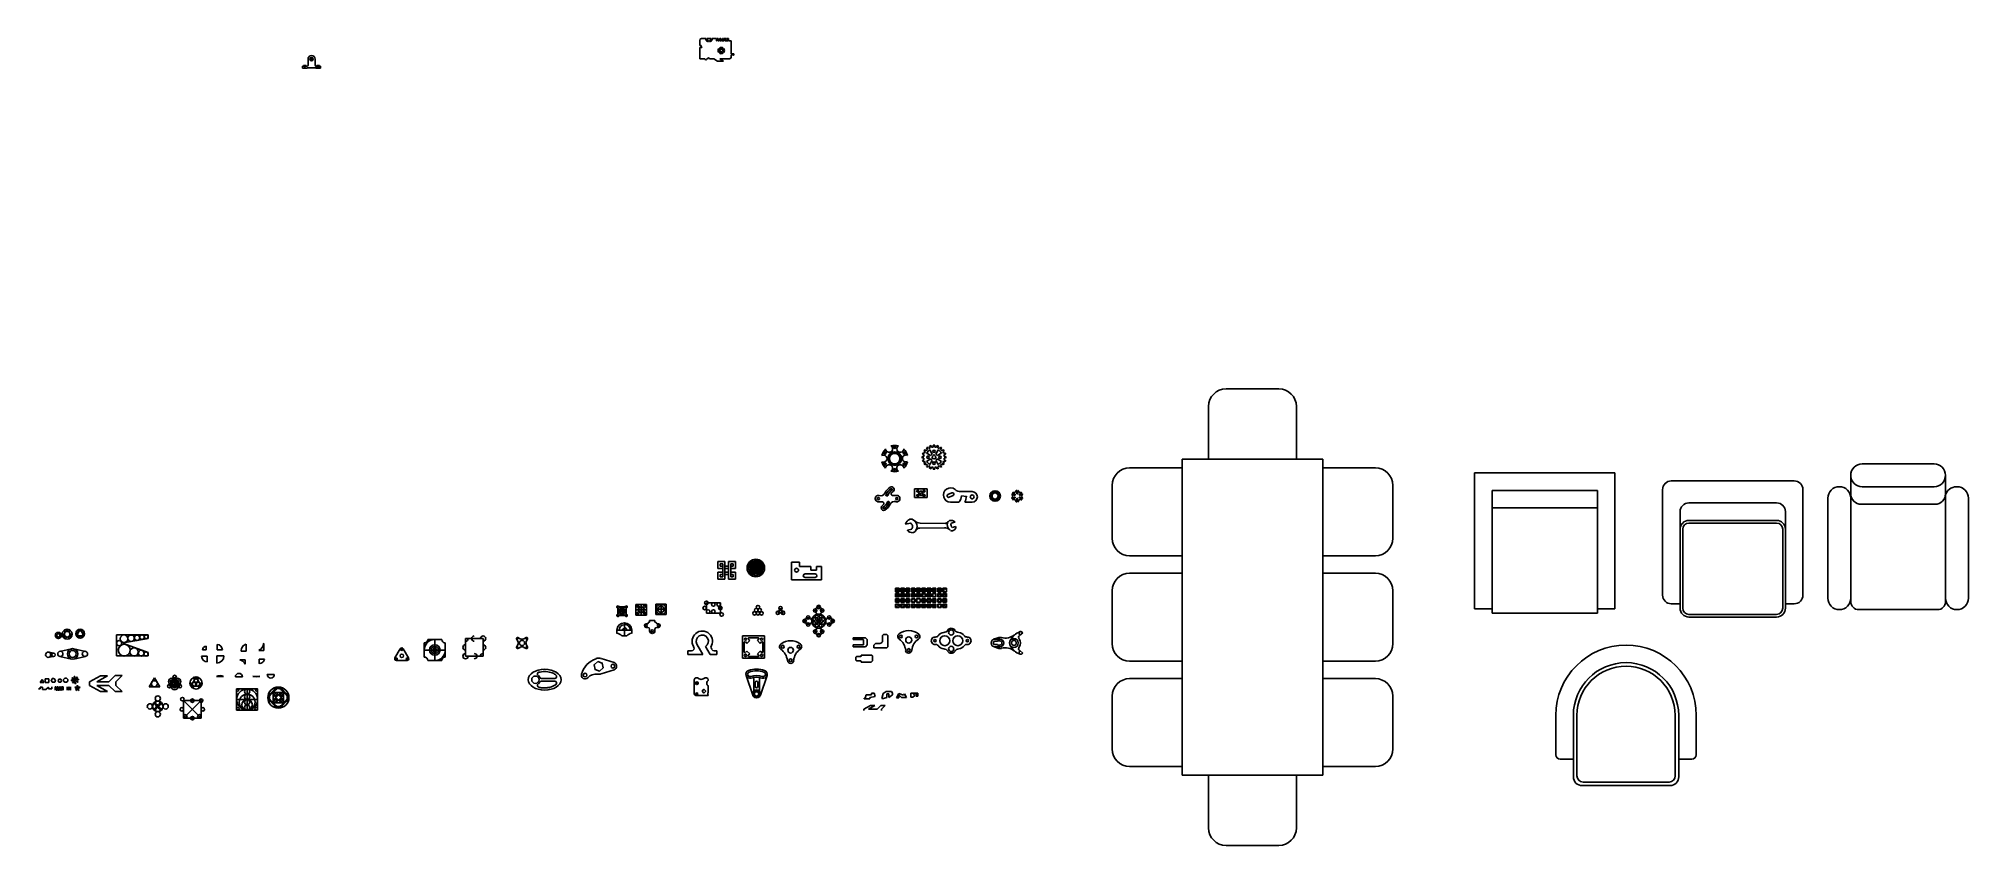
# Model space of a CAD drawing. Header units: millimetres. Extents: x 0 to 10993, y -927 to 3668.
import ezdxf

# ---------------------------------------------------------------- set-up
doc = ezdxf.new("R2010")
doc.units = ezdxf.units.MM
doc.header["$LTSCALE"] = 0.5
doc.linetypes.add('CENTER2', pattern=[28.575, 19.05, -3.175, 3.175, -3.175])

# ---------------------------------------------------------------- blocks, each defined once
blk = doc.blocks.new('*U1')
for p, q in [((10, 2.5), (5, 2.5)), ((5, 2.5), (5, -2.5)), ((10, -2.5), (10, 2.5)), ((-10, -2.5), (10, -2.5))]:
    blk.add_line(p, q)
blk = doc.blocks.new('*U2')
at = {"color": 0, "linetype": 'ByBlock', "lineweight": -2, "transparency": 16777216}
for p, rotation in [((197, 13), 180), ((198, 21), 135), ((202, 7), 224.9999999999999), ((205, 25), 89.99999999999997), ((213, 24), 44.99999999999999), ((216, 10), 314.9999999999999), ((210, 5), 270)]:
    blk.add_blockref('*U1', p, dxfattribs=dict(at, rotation=rotation))
blk.add_blockref('*U1', (217, 18), dxfattribs=at)
blk = doc.blocks.new('*U3')
blk.add_circle((0, 0), 15)
blk = doc.blocks.new('*U4')
at = {"color": 0, "linetype": 'ByBlock', "lineweight": -2, "transparency": 16777216}
for p, rotation in [((679, -90), 90), ((634, -135), 180), ((679, -180), 270)]:
    blk.add_blockref('*U3', p, dxfattribs=dict(at, rotation=rotation))
blk.add_blockref('*U3', (724, -135), dxfattribs=at)
blk = doc.blocks.new('*U5')
blk.add_circle((0, 0), 4)
blk = doc.blocks.new('*U6')
at = {"color": 0, "linetype": 'ByBlock', "lineweight": -2, "transparency": 16777216}
for p, rotation in [((99, 269), 180), ((113, 282), 90), ((113, 255), 270)]:
    blk.add_blockref('*U5', p, dxfattribs=dict(at, rotation=rotation))
blk.add_blockref('*U5', (126, 269), dxfattribs=at)
blk = doc.blocks.new('*U7')
blk.add_circle((0, 0), 6.25)
blk = doc.blocks.new('*U8')
at = {"color": 0, "linetype": 'ByBlock', "lineweight": -2, "transparency": 16777216}
blk.add_blockref('*U7', (221, 289), dxfattribs=at)
for p, rotation in [((237, 260), 120), ((253, 289), 239.9999999999999)]:
    blk.add_blockref('*U7', p, dxfattribs=dict(at, rotation=rotation))
blk = doc.blocks.new('*U9')
blk.add_arc((-10, -10), 20, 0, 90)
blk = doc.blocks.new('*U10')
at = {"color": 0, "linetype": 'ByBlock', "lineweight": -2, "transparency": 16777216}
for p, rotation in [((2207, 236), 269.9999999999999), ((2307, 236), 180), ((2307, 136), 90.00000000000001)]:
    blk.add_blockref('*U9', p, dxfattribs=dict(at, rotation=rotation))
blk.add_blockref('*U9', (2207, 136), dxfattribs=at)
blk = doc.blocks.new('*U11')
for centre, radius, start, end in [((-6, 0), 2.5, 105, 285), ((0, -22), 25, 75, 105), ((6, 0), 2.5, 255, 75), ((0, -22), 20, 75, 105)]:
    blk.add_arc(centre, radius, start, end)
blk = doc.blocks.new('*U12')
at = {"color": 0, "linetype": 'ByBlock', "lineweight": -2, "transparency": 16777216}
for p, rotation in [((2847, 241), 59.99999999999999), ((2847, 219), 120), ((2885, 241), 299.9999999999999), ((2885, 219), 240), ((2866, 208), 180)]:
    blk.add_blockref('*U11', p, dxfattribs=dict(at, rotation=rotation))
blk.add_blockref('*U11', (2866, 252), dxfattribs=at)
blk = doc.blocks.new('*U13')
for p, q in [((-3, -7), (-3, 10)), ((3, -7), (3, 10))]:
    blk.add_line(p, q)
blk.add_arc((0, -7), 3, 180, 0)
blk = doc.blocks.new('*U14')
at = {"color": 0, "linetype": 'ByBlock', "lineweight": -2, "transparency": 16777216}
for p, rotation in [((2966, 242), 59.99999999999999), ((2966, 219), 120), ((3006, 242), 299.9999999999999), ((3006, 219), 240), ((2986, 208), 180)]:
    blk.add_blockref('*U13', p, dxfattribs=dict(at, rotation=rotation))
blk.add_blockref('*U13', (2986, 253), dxfattribs=at)
blk = doc.blocks.new('*U15')
blk.add_arc((11, 0), 14, 129.2652, 230.7348)
blk = doc.blocks.new('*U16')
at = {"color": 0, "linetype": 'ByBlock', "lineweight": -2, "transparency": 16777216}
for p, rotation in [((2958, 230), 180), ((2972, 255), 120), ((3000, 255), 59.99999999999999), ((2972, 206), 239.9999999999999), ((3000, 206), 299.9999999999999)]:
    blk.add_blockref('*U15', p, dxfattribs=dict(at, rotation=rotation))
blk.add_blockref('*U15', (3014, 230), dxfattribs=at)
blk = doc.blocks.new('*U17')
blk.add_circle((0, 0), 6)
blk = doc.blocks.new('*U18')
at = {"color": 0, "linetype": 'ByBlock', "lineweight": -2, "transparency": 16777216}
for p, rotation in [((2986, 497), 180), ((3078, 497), 89.99999999999999), ((2986, 405), 270)]:
    blk.add_blockref('*U17', p, dxfattribs=dict(at, rotation=rotation))
blk.add_blockref('*U17', (3078, 405), dxfattribs=at)
blk = doc.blocks.new('*U19')
blk.add_arc((19.2, 0), 24, 126.8699, 233.1301)
blk = doc.blocks.new('*U20')
at = {"color": 0, "linetype": 'ByBlock', "lineweight": -2, "transparency": 16777216}
for p, rotation in [((3302, 407), 180), ((3324, 430), 90), ((3324, 385), 270)]:
    blk.add_blockref('*U19', p, dxfattribs=dict(at, rotation=rotation))
blk.add_blockref('*U19', (3347, 407), dxfattribs=at)
blk = doc.blocks.new('*U21')
for centre, radius in [((-20, -5), 10), ((0, -5), 20), ((0, 15), 10), ((20, -5), 10)]:
    blk.add_circle(centre, radius)
blk = doc.blocks.new('*U22')
at = {"color": 0, "linetype": 'ByBlock', "lineweight": -2, "transparency": 16777216}
blk.add_blockref('*U21', (4444, 416), dxfattribs=at)
for p, rotation in [((4379, 351), 90), ((4509, 351), 270), ((4444, 286), 180)]:
    blk.add_blockref('*U21', p, dxfattribs=dict(at, rotation=rotation))
blk = doc.blocks.new('*U23')
blk.add_circle((0, 0), 20)
blk = doc.blocks.new('*U24')
at = {"color": 0, "linetype": 'ByBlock', "lineweight": -2, "transparency": 16777216}
for p, rotation in [((4430, 365), 45.00000000000001), ((4430, 337), 135), ((4424, 351), 90), ((4444, 331), 180), ((4458, 365), 315), ((4458, 337), 225), ((4464, 351), 270)]:
    blk.add_blockref('*U23', p, dxfattribs=dict(at, rotation=rotation))
blk.add_blockref('*U23', (4444, 371), dxfattribs=at)
blk = doc.blocks.new('*U25')
for radius, start, end in [(50, 210, 330), (40, 203.57818, 336.42182), (30, 197.4576, 342.5424), (20, 191.53696, 348.46304), (10, 185.73917, 354.26083)]:
    blk.add_arc((0, 25.5), radius, start, end)
blk = doc.blocks.new('*U26')
at = {"color": 0, "linetype": 'ByBlock', "lineweight": -2, "transparency": 16777216}
for p, rotation in [((4062, 653), 90), ((4111, 653), 270), ((4086, 629), 180)]:
    blk.add_blockref('*U25', p, dxfattribs=dict(at, rotation=rotation))
blk.add_blockref('*U25', (4086, 678), dxfattribs=at)
blk = doc.blocks.new('*U27')
for p, q in [((-10, 10), (-10, -10)), ((10, 10), (-10, 10)), ((10, -10), (10, 10)), ((-10, -10), (10, -10))]:
    blk.add_line(p, q)
blk = doc.blocks.new('*U28')
at = {"color": 0, "linetype": 'ByBlock', "lineweight": -2, "transparency": 16777216}
for p in [(0, 90), (0, 60), (0, 30), (0, 0), (30, 90), (30, 60), (30, 30), (30, 0), (60, 90), (60, 60), (60, 30), (60, 0), (90, 90), (90, 60), (90, 30), (90, 0), (120, 90), (120, 60), (120, 30), (120, 0), (150, 90), (150, 60), (150, 30), (150, 0), (180, 90), (180, 60), (180, 30), (180, 0), (210, 90), (210, 60), (210, 30), (210, 0), (240, 90), (240, 60), (240, 30), (240, 0), (270, 90), (270, 60), (270, 30), (270, 0)]:
    blk.add_blockref('*U27', p, dxfattribs=at)
blk = doc.blocks.new('*U33')
for radius in [6, 3]:
    blk.add_circle((0, 0), radius)
blk = doc.blocks.new('*U34')
at = {"color": 0, "linetype": 'ByBlock', "lineweight": -2, "transparency": 16777216}
blk.add_blockref('*U33', (4877, 1340), dxfattribs=at)
for p, rotation in [((4822, 1308), 59.99999999999999), ((4822, 1245), 120), ((4877, 1213), 180), ((4932, 1308), 299.9999999999999), ((4932, 1245), 240)]:
    blk.add_blockref('*U33', p, dxfattribs=dict(at, rotation=rotation))
blk = doc.blocks.new('*U35')
blk.add_arc((0, 2), 20, 121.9925, 358.0075)
blk = doc.blocks.new('*U36')
at = {"color": 0, "linetype": 'ByBlock', "lineweight": -2, "transparency": 16777216}
for p, rotation in [((4847, 1331), 60.00000000000001), ((4815, 1277), 120), ((4845, 1223), 180), ((4907, 1222), 239.9999999999999), ((4939, 1276), 299.9999999999999)]:
    blk.add_blockref('*U35', p, dxfattribs=dict(at, rotation=rotation))
blk.add_blockref('*U35', (4909, 1330), dxfattribs=at)
blk = doc.blocks.new('*U37')
for p, q in [((-4, -5), (-4, 5)), ((4, -5), (4, 5))]:
    blk.add_line(p, q)
blk = doc.blocks.new('*U38')
at = {"color": 0, "linetype": 'ByBlock', "lineweight": -2, "transparency": 16777216}
for p, rotation in [((5050, 1321), 54), ((5064, 1335), 36), ((5081, 1344), 17.99999999999999), ((5120, 1344), 342.0000000000001), ((5138, 1335), 324), ((5152, 1321), 306), ((5038, 1284), 90), ((5041, 1303), 72), ((5041, 1264), 108), ((5050, 1247), 126), ((5064, 1233), 144), ((5081, 1224), 162.0000000000001), ((5101, 1221), 180), ((5120, 1224), 198), ((5138, 1233), 216), ((5152, 1247), 234), ((5161, 1303), 288), ((5161, 1264), 252), ((5164, 1284), 270)]:
    blk.add_blockref('*U37', p, dxfattribs=dict(at, rotation=rotation))
blk.add_blockref('*U37', (5101, 1347), dxfattribs=at)
blk = doc.blocks.new('*U39')
blk.add_circle((0, 0), 7)
blk = doc.blocks.new('*U40')
at = {"color": 0, "linetype": 'ByBlock', "lineweight": -2, "transparency": 16777216}
for p, rotation in [((5101, 1318), 90), ((5067, 1284), 180), ((5101, 1250), 270.0000000000001)]:
    blk.add_blockref('*U39', p, dxfattribs=dict(at, rotation=rotation))
blk.add_blockref('*U39', (5135, 1284), dxfattribs=at)
blk = doc.blocks.new('*U41')
for p, q in [((-16, -8), (-2, 16)), ((-8, -16), (16, -2))]:
    blk.add_line(p, q)
for radius in [48, 20]:
    blk.add_arc((-26, -26), radius, 30, 60)
blk = doc.blocks.new('*U42')
at = {"color": 0, "linetype": 'ByBlock', "lineweight": -2, "transparency": 16777216}
for p, rotation in [((5075, 1310), 90), ((5075, 1258), 180), ((5127, 1258), 270)]:
    blk.add_blockref('*U41', p, dxfattribs=dict(at, rotation=rotation))
blk.add_blockref('*U41', (5127, 1310), dxfattribs=at)
blk = doc.blocks.new('*U43')
blk.add_circle((0, 0), 2)
blk = doc.blocks.new('*U44')
at = {"color": 0, "linetype": 'ByBlock', "lineweight": -2, "transparency": 16777216}
for p, rotation in [((209, 3522), 90), ((235, 3522), 270), ((222, 3509), 180)]:
    blk.add_blockref('*U43', p, dxfattribs=dict(at, rotation=rotation))
blk.add_blockref('*U43', (222, 3535), dxfattribs=at)

msp = doc.modelspace()

# ---------------------------------------------------------------- hatches: boundary and pattern name
at = {"linetype": 'CENTER2'}
h = msp.add_hatch(dxfattribs=at)
h.set_pattern_fill('ANSI31', color=256)
h.paths.add_polyline_path([(1583, 3511), (1582, 3511), (1581, 3508), (1583, 3507), (1582, 3504), (1583, 3502), (1582, 3500), (1583, 3499), (1589, 3499), (1589, 3514), (1586, 3514, -0.414214)])
h.paths.add_polyline_path([(1600, 3514), (1596, 3514), (1596, 3499), (1606, 3499), (1606, 3511), (1603, 3511, -0.414214)])

# ---------------------------------------------------------------- linework, layer by layer
for p, q in [((3766, 3628), (3766, 3658)), ((3766, 3628), (3774, 3628)), ((3774, 3622), (3774, 3628)), ((3776, 3668), (3801, 3668)), ((3807, 3668), (3831, 3668)), ((3837, 3668), (3861, 3668)), ((3861, 3655), (3861, 3668)), ((3861, 3655), (3866, 3655)), ((3866, 3655), (3866, 3668)), ((3866, 3668), (3871, 3668)), ((3871, 3655), (3871, 3668)), ((3871, 3655), (3876, 3655)), ((3876, 3655), (3881, 3668)), ((3886, 3668), (3881, 3655)), ((3881, 3668), (3886, 3668)), ((3881, 3655), (3886, 3655)), ((3886, 3655), (3896, 3668)), ((3901, 3668), (3891, 3655)), ((3891, 3655), (3906, 3655)), ((3896, 3668), (3901, 3668)), ((3906, 3655), (3906, 3668)), ((3906, 3668), (3916, 3668)), ((3911, 3655), (3911, 3663)), ((3911, 3663), (3916, 3663)), ((3911, 3655), (3926, 3655)), ((3916, 3663), (3916, 3668)), ((3921, 3663), (3921, 3668)), ((3921, 3668), (3931, 3668)), ((3921, 3663), (3926, 3663)), ((3926, 3655), (3926, 3663)), ((3931, 3655), (3931, 3668)), ((3931, 3655), (3946, 3655)), ((3946, 3581), (3946, 3655)), ((1535, 3551), (1535, 3517)), ((1575, 3552), (1575, 3517)), ((3766, 3553), (3766, 3617)), ((3766, 3617), (3774, 3617)), ((3766, 3553), (3796, 3553)), ((3774, 3617), (3779, 3617)), ((3806, 3553), (3811, 3553)), ((3821, 3553), (3846, 3553)), ((3846, 3553), (3867, 3539)), ((3867, 3539), (3902, 3539)), ((3875, 3611), (3882, 3604)), ((3875, 3589), (3882, 3596)), ((3878, 3614), (3886, 3607)), ((3878, 3585), (3886, 3593)), ((3881, 3553), (3902, 3539)), ((3881, 3553), (3936, 3553)), ((3893, 3607), (3900, 3614)), ((3893, 3593), (3900, 3585)), ((3896, 3604), (3904, 3611)), ((3896, 3596), (3904, 3589)), ((3946, 3581), (3956, 3581)), ((3946, 3563), (3946, 3575)), ((3946, 3575), (3956, 3575)), ((3956, 3581), (3956, 3583)), ((3956, 3575), (3956, 3573)), ((1504, 3511), (1507, 3511)), ((1504, 3511), (1504, 3499)), ((1504, 3499), (1530, 3499)), ((1507, 3511), (1527, 3511)), ((1510, 3514), (1524, 3514)), ((1527, 3511), (1529, 3511)), ((1530, 3499), (1530, 3499)), ((1533, 3502), (1577, 3502)), ((1580, 3499), (1580, 3499)), ((1580, 3499), (1606, 3499)), ((1581, 3511), (1583, 3511)), ((1586, 3514), (1600, 3514)), ((1589, 3514), (1589, 3499)), ((1596, 3514), (1596, 3499)), ((1603, 3511), (1606, 3511)), ((1606, 3511), (1606, 3499)), ((6765, 1673), (7065, 1673)), ((6665, 1273), (6665, 1573)), ((7165, 1573), (7165, 1273)), ((5098, 1293), (5098, 1297)), ((5098, 1297), (5104, 1297)), ((5104, 1293), (5104, 1297)), ((6515, 1223), (6215, 1223)), ((6515, 1273), (7315, 1273)), ((6515, -527), (6515, 1273)), ((7315, 1273), (7315, -527)), ((7315, 1223), (7615, 1223)), ((10798, 1246), (10388, 1246)), ((4990, 1103), (5062, 1103)), ((4990, 1055), (4990, 1103)), ((5062, 1103), (5062, 1055)), ((6115, 1123), (6115, 823)), ((7715, 1123), (7715, 823)), ((8980, 1195), (8180, 1195)), ((8180, 1195), (8180, 420)), ((8980, 420), (8980, 1195)), ((9301, 1149), (10001, 1149)), ((10323, 1181), (10323, 461)), ((10798, 1116), (10388, 1116)), ((10863, 461), (10863, 1181)), ((10928, 1116), (10926, 1116)), ((4784, 1030), (4807, 1030)), ((4889, 1066), (4865, 1066)), ((5062, 1055), (4990, 1055)), ((5001, 1088), (5008, 1098)), ((5001, 1088), (5003, 1087)), ((5001, 1069), (5003, 1070)), ((5001, 1069), (5008, 1059)), ((5003, 1087), (5009, 1097)), ((5003, 1070), (5009, 1060)), ((5004, 1086), (5010, 1096)), ((5004, 1086), (5005, 1085)), ((5004, 1071), (5005, 1072)), ((5004, 1071), (5007, 1066)), ((5005, 1085), (5012, 1095)), ((5005, 1072), (5008, 1067)), ((5006, 1085), (5013, 1095)), ((5006, 1085), (5008, 1084)), ((5006, 1072), (5008, 1074)), ((5006, 1072), (5013, 1062)), ((5008, 1067), (5007, 1066)), ((5009, 1066), (5007, 1065)), ((5007, 1065), (5010, 1061)), ((5008, 1098), (5009, 1097)), ((5008, 1084), (5014, 1094)), ((5008, 1074), (5014, 1064)), ((5008, 1059), (5009, 1060)), ((5009, 1066), (5012, 1062)), ((5010, 1096), (5012, 1095)), ((5010, 1061), (5012, 1062)), ((5013, 1095), (5014, 1094)), ((5013, 1062), (5014, 1064)), ((5039, 1095), (5038, 1094)), ((5041, 1089), (5038, 1094)), ((5041, 1068), (5038, 1064)), ((5039, 1062), (5038, 1064)), ((5042, 1090), (5039, 1095)), ((5042, 1067), (5039, 1062)), ((5042, 1096), (5040, 1095)), ((5047, 1085), (5040, 1095)), ((5043, 1066), (5040, 1062)), ((5042, 1061), (5040, 1062)), ((5042, 1090), (5041, 1089)), ((5043, 1089), (5041, 1088)), ((5044, 1084), (5041, 1088)), ((5044, 1074), (5041, 1069)), ((5041, 1069), (5043, 1068)), ((5041, 1068), (5042, 1067)), ((5048, 1086), (5042, 1096)), ((5045, 1065), (5042, 1061)), ((5044, 1098), (5043, 1097)), ((5046, 1092), (5043, 1097)), ((5046, 1085), (5043, 1089)), ((5046, 1072), (5043, 1068)), ((5043, 1066), (5045, 1065)), ((5046, 1065), (5043, 1060)), ((5044, 1059), (5043, 1060)), ((5047, 1093), (5044, 1098)), ((5046, 1085), (5044, 1084)), ((5046, 1072), (5044, 1074)), ((5047, 1072), (5044, 1067)), ((5044, 1067), (5045, 1066)), ((5047, 1064), (5044, 1059)), ((5048, 1071), (5045, 1066)), ((5047, 1093), (5046, 1092)), ((5048, 1093), (5046, 1091)), ((5049, 1087), (5046, 1091)), ((5049, 1070), (5046, 1066)), ((5046, 1066), (5048, 1065)), ((5046, 1065), (5047, 1064)), ((5048, 1086), (5047, 1085)), ((5048, 1071), (5047, 1072)), ((5051, 1088), (5048, 1093)), ((5051, 1069), (5048, 1065)), ((5051, 1088), (5049, 1087)), ((5051, 1069), (5049, 1070)), ((5180, 1071), (5203, 1082)), ((5187, 1056), (5210, 1066)), ((5195, 1028), (5243, 1028)), ((5318, 1088), (5253, 1088)), ((5258, 1064), (5286, 1061)), ((5277, 1028), (5318, 1028)), ((8280, 1095), (8280, 395)), ((8880, 1095), (8280, 1095)), ((8880, 995), (8280, 995)), ((8880, 395), (8880, 1095)), ((9251, 499), (9251, 1099)), ((9401, 1024), (9901, 1024)), ((10051, 1099), (10051, 499)), ((10193, 1051), (10193, 481)), ((10803, 1016), (10383, 1016)), ((10993, 481), (10993, 1051)), ((4940, 902), (4939, 904)), ((4965, 909), (4940, 902)), ((5019, 880), (5161, 882)), ((5164, 907), (5022, 909)), ((5199, 908), (5220, 914)), ((5205, 883), (5226, 889)), ((5220, 914), (5219, 916)), ((5227, 887), (5226, 889)), ((9351, 424), (9351, 974)), ((9401, 924), (9901, 924)), ((9401, 909), (9901, 909)), ((9951, 974), (9951, 424)), ((4974, 875), (4949, 868)), ((4949, 867), (4949, 868)), ((9366, 424), (9366, 874)), ((9936, 874), (9936, 424)), ((3870, 690), (3910, 690)), ((3870, 690), (3870, 650)), ((3897, 677), (3883, 677)), ((3883, 677), (3883, 663)), ((3883, 663), (3897, 663)), ((3897, 640), (3897, 677)), ((3910, 690), (3910, 640)), ((3920, 663), (3910, 663)), ((3920, 663), (3930, 663)), ((3970, 690), (3930, 690)), ((3930, 690), (3930, 640)), ((3943, 640), (3943, 677)), ((3943, 677), (3957, 677)), ((3957, 663), (3943, 663)), ((3957, 677), (3957, 663)), ((3970, 690), (3970, 650)), ((4290, 586), (4290, 686)), ((4290, 686), (4335, 686)), ((4335, 686), (4335, 661)), ((4335, 661), (4400, 661)), ((4400, 661), (4400, 641)), ((4460, 661), (4432, 661)), ((4432, 661), (4432, 641)), ((4460, 586), (4460, 661)), ((6215, 723), (6515, 723)), ((7615, 723), (7315, 723)), ((3870, 650), (3897, 650)), ((3870, 590), (3870, 630)), ((3870, 630), (3897, 630)), ((3870, 590), (3910, 590)), ((3883, 603), (3883, 617)), ((3883, 617), (3897, 617)), ((3897, 603), (3883, 603)), ((3897, 640), (3897, 603)), ((3910, 650), (3920, 650)), ((3910, 590), (3910, 640)), ((3910, 630), (3920, 630)), ((3920, 617), (3910, 617)), ((3930, 650), (3920, 650)), ((3930, 630), (3920, 630)), ((3920, 617), (3930, 617)), ((3930, 590), (3930, 640)), ((3970, 590), (3930, 590)), ((3970, 650), (3943, 650)), ((3943, 640), (3943, 603)), ((3970, 630), (3943, 630)), ((3957, 617), (3943, 617)), ((3943, 603), (3957, 603)), ((3957, 603), (3957, 617)), ((3970, 590), (3970, 630)), ((4290, 586), (4460, 586)), ((4366, 619), (4424, 619)), ((4366, 599), (4424, 599)), ((4400, 641), (4432, 641)), ((6515, 623), (6215, 623)), ((7315, 623), (7615, 623)), ((3463, 445), (3403, 445)), ((3403, 445), (3403, 385)), ((3433, 445), (3433, 385)), ((3463, 385), (3463, 445)), ((3576, 448), (3516, 448)), ((3516, 448), (3516, 388)), ((3546, 448), (3546, 388)), ((3576, 388), (3576, 448)), ((3884, 455), (3804, 455)), ((3804, 455), (3804, 395)), ((3884, 395), (3884, 455)), ((4902, 538), (4882, 518)), ((4892, 538), (4882, 528)), ((4892, 508), (4882, 498)), ((4902, 508), (4882, 488)), ((4882, 498), (4902, 498)), ((4902, 528), (4892, 518)), ((4892, 488), (4892, 508)), ((4902, 498), (4892, 488)), ((4922, 538), (4912, 518)), ((4922, 508), (4912, 498)), ((4912, 498), (4922, 488)), ((4917, 503), (4927, 503)), ((4917, 493), (4917, 503)), ((4927, 493), (4917, 493)), ((4932, 538), (4922, 518)), ((4932, 498), (4922, 508)), ((4922, 488), (4932, 498)), ((4927, 503), (4927, 493)), ((4952, 538), (4942, 528)), ((4942, 528), (4962, 528)), ((4942, 528), (4952, 518)), ((4942, 508), (4962, 498)), ((4942, 488), (4952, 508)), ((4962, 498), (4942, 498)), ((4942, 498), (4962, 488)), ((4952, 538), (4952, 518)), ((4962, 528), (4952, 538)), ((4952, 518), (4962, 528)), ((4952, 508), (4952, 488)), ((4952, 488), (4962, 498)), ((4972, 538), (4992, 528)), ((4972, 518), (4982, 538)), ((4972, 528), (4992, 538)), ((4982, 518), (4972, 538)), ((4992, 528), (4972, 518)), ((4992, 518), (4972, 528)), ((4972, 508), (4982, 488)), ((4982, 488), (4972, 498)), ((4972, 498), (4992, 498)), ((4982, 538), (4992, 518)), ((4992, 538), (4982, 518)), ((4992, 498), (4982, 508)), ((4982, 508), (4992, 488)), ((5022, 538), (5002, 518)), ((5002, 538), (5022, 518)), ((5012, 538), (5002, 528)), ((5002, 528), (5012, 518)), ((5002, 508), (5012, 488)), ((5002, 498), (5012, 508)), ((5022, 498), (5002, 498)), ((5022, 528), (5012, 538)), ((5012, 518), (5022, 528)), ((5012, 508), (5022, 488)), ((5012, 488), (5022, 498)), ((5042, 538), (5032, 528)), ((5037, 533), (5032, 518)), ((5032, 528), (5052, 528)), ((5032, 518), (5047, 523)), ((5042, 508), (5032, 498)), ((5032, 508), (5037, 503)), ((5032, 498), (5042, 488)), ((5032, 488), (5037, 493)), ((5042, 478), (5032, 468)), ((5032, 468), (5042, 458)), ((5032, 443), (5052, 443)), ((5052, 538), (5037, 533)), ((5047, 473), (5037, 463)), ((5037, 473), (5047, 463)), ((5037, 448), (5037, 428)), ((5042, 518), (5042, 538)), ((5052, 528), (5042, 518)), ((5052, 498), (5042, 508)), ((5042, 488), (5052, 498)), ((5052, 468), (5042, 478)), ((5042, 458), (5052, 468)), ((5042, 443), (5042, 433)), ((5047, 523), (5052, 538)), ((5052, 508), (5047, 503)), ((5052, 488), (5047, 493)), ((5047, 448), (5047, 428)), ((5082, 538), (5062, 518)), ((5062, 538), (5082, 518)), ((5062, 498), (5082, 498)), ((5072, 508), (5072, 488)), ((5072, 448), (5072, 428)), ((5112, 478), (5092, 468)), ((5092, 478), (5112, 468)), ((5092, 468), (5112, 458)), ((5112, 468), (5092, 458)), ((5112, 448), (5092, 438)), ((5092, 448), (5112, 438)), ((5142, 538), (5122, 518)), ((5122, 478), (5127, 473)), ((5122, 468), (5125, 468)), ((5127, 462), (5122, 458)), ((5132, 448), (5122, 438)), ((5132, 478), (5132, 475)), ((5132, 460), (5132, 458)), ((5142, 438), (5132, 448)), ((5142, 478), (5138, 473)), ((5138, 462), (5142, 458)), ((5140, 468), (5142, 468)), ((5172, 478), (5152, 458)), ((5152, 478), (5172, 458)), ((5152, 468), (5172, 468)), ((5152, 448), (5172, 428)), ((5162, 478), (5162, 458)), ((6115, 523), (6115, 223)), ((7715, 523), (7715, 223)), ((9351, 449), (9301, 449)), ((10001, 449), (9951, 449)), ((3348, 431), (3300, 431)), ((3300, 431), (3300, 383)), ((3300, 383), (3348, 383)), ((3306, 407), (3342, 407)), ((3324, 425), (3324, 389)), ((3337, 299), (3337, 341)), ((3348, 383), (3348, 431)), ((3403, 415), (3463, 415)), ((3403, 385), (3463, 385)), ((3461, 335), (3471, 335)), ((3481, 345), (3481, 355)), ((3481, 355), (3496, 355)), ((3511, 355), (3496, 355)), ((3511, 345), (3511, 355)), ((3516, 418), (3576, 418)), ((3516, 388), (3576, 388)), ((3531, 335), (3521, 335)), ((3804, 395), (3884, 395)), ((4226, 424), (4211, 398)), ((4211, 398), (4241, 398)), ((4241, 398), (4226, 424)), ((5032, 433), (5052, 433)), ((5037, 438), (5047, 438)), ((5062, 438), (5082, 438)), ((5092, 438), (5112, 428)), ((5112, 438), (5092, 428)), ((5122, 438), (5132, 428)), ((5132, 428), (5142, 438)), ((8180, 420), (8280, 420)), ((8280, 395), (8880, 395)), ((8880, 420), (8980, 420)), ((9901, 389), (9401, 389)), ((9901, 374), (9401, 374)), ((10368, 416), (10818, 416)), ((147, 276), (135, 276)), ((135, 276), (154, 263)), ((191, 276), (172, 263)), ((179, 276), (191, 276)), ((237, 304), (216, 267)), ((232, 257), (216, 285)), ((216, 267), (259, 267)), ((221, 295), (253, 295)), ((259, 267), (237, 304)), ((259, 285), (243, 257)), ((624, 272), (444, 272)), ((444, 272), (444, 152)), ((624, 252), (484, 227)), ((484, 227), (484, 223)), ((624, 172), (484, 223)), ((624, 252), (624, 272)), ((1283, 184), (1283, 224)), ((2197, 226), (2197, 146)), ((2297, 246), (2217, 246)), ((2257, 246), (2257, 126)), ((2317, 146), (2317, 226)), ((2532, 251), (2432, 251)), ((2432, 251), (2432, 151)), ((2532, 151), (2532, 251)), ((2730, 236), (2723, 249)), ((2744, 250), (2731, 257)), ((2765, 250), (2778, 257)), ((2779, 236), (2786, 249)), ((3295, 299), (3379, 299)), ((3295, 299), (3295, 281)), ((3322, 267), (3351, 267)), ((3337, 299), (3337, 267)), ((3379, 299), (3379, 281)), ((3461, 315), (3471, 315)), ((3481, 305), (3481, 295)), ((3511, 305), (3511, 295)), ((3531, 315), (3521, 315)), ((4136, 266), (4009, 266)), ((4009, 266), (4009, 139)), ((4019, 228), (4019, 176)), ((4028, 232), (4035, 224)), ((4051, 240), (4035, 224)), ((4043, 247), (4051, 240)), ((4047, 256), (4099, 256)), ((4095, 240), (4102, 247)), ((4095, 240), (4110, 224)), ((4110, 224), (4118, 232)), ((4126, 228), (4126, 176)), ((4136, 139), (4136, 266)), ((4640, 255), (4710, 255)), ((4640, 245), (4640, 255)), ((4695, 245), (4640, 245)), ((4700, 220), (4700, 240)), ((4720, 245), (4710, 255)), ((4720, 245), (4720, 215)), ((4768, 224), (4758, 214)), ((4793, 224), (4768, 224)), ((4808, 269), (4813, 274)), ((4808, 269), (4808, 239)), ((4833, 274), (4813, 274)), ((4833, 274), (4838, 269)), ((4838, 204), (4838, 269)), ((5440, 247), (5465, 256)), ((5448, 248), (5462, 248)), ((5448, 236), (5462, 236)), ((5476, 248), (5462, 248)), ((5476, 238), (5462, 238)), ((5462, 238), (5462, 236)), ((5561, 245), (5551, 245)), ((5551, 245), (5551, 239)), ((5561, 245), (5561, 239)), ((5590, 271), (5587, 275)), ((5589, 270), (5606, 284)), ((5606, 284), (5603, 288)), ((87, 169), (58, 174)), ((87, 150), (58, 145)), ((67, 168), (77, 154)), ((77, 165), (68, 151)), ((188, 193), (121, 178)), ((188, 134), (121, 149)), ((201, 193), (267, 178)), ((201, 134), (267, 149)), ((444, 152), (624, 152)), ((624, 152), (624, 172)), ((929, 151), (961, 151)), ((934, 187), (954, 187)), ((954, 187), (954, 207)), ((961, 151), (961, 119)), ((1056, 152), (1016, 152)), ((1016, 152), (1016, 112)), ((1017, 187), (1017, 217)), ((1017, 187), (1047, 187)), ((1146, 130), (1176, 130)), ((1155, 179), (1183, 179)), ((1176, 130), (1176, 106)), ((1183, 179), (1183, 219)), ((1255, 184), (1283, 184)), ((1287, 134), (1257, 134)), ((1257, 134), (1257, 110)), ((2030, 141), (2060, 193)), ((2039, 126), (2099, 126)), ((2077, 193), (2107, 141)), ((2197, 186), (2317, 186)), ((2217, 126), (2297, 126)), ((2432, 151), (2532, 151)), ((2730, 215), (2723, 202)), ((2744, 201), (2731, 194)), ((2765, 201), (2778, 194)), ((2779, 215), (2786, 202)), ((3204, 137), (3279, 114)), ((3699, 160), (3699, 182)), ((3699, 182), (3719, 182)), ((3699, 160), (3784, 160)), ((3784, 160), (3750, 219)), ((3825, 160), (3799, 206)), ((3863, 160), (3825, 160)), ((3836, 190), (3829, 203)), ((3863, 182), (3849, 182)), ((3863, 160), (3863, 182)), ((4009, 139), (4136, 139)), ((4028, 173), (4035, 180)), ((4035, 180), (4051, 165)), ((4043, 157), (4051, 165)), ((4047, 149), (4099, 149)), ((4110, 180), (4095, 165)), ((4095, 165), (4102, 157)), ((4110, 180), (4118, 173)), ((4640, 205), (4640, 215)), ((4640, 215), (4695, 215)), ((4710, 205), (4640, 205)), ((4660, 149), (4655, 146)), ((4655, 146), (4655, 128)), ((4660, 125), (4655, 128)), ((4682, 149), (4660, 149)), ((4660, 125), (4682, 125)), ((4682, 125), (4685, 122)), ((4745, 157), (4685, 157)), ((4685, 157), (4685, 152)), ((4685, 122), (4685, 117)), ((4685, 117), (4743, 117)), ((4720, 215), (4710, 205)), ((4750, 124), (4743, 117)), ((4745, 157), (4750, 152)), ((4750, 124), (4750, 152)), ((4758, 214), (4758, 199)), ((4758, 199), (4833, 199)), ((4838, 204), (4833, 199)), ((5440, 206), (5465, 196)), ((5448, 217), (5462, 217)), ((5448, 204), (5462, 204)), ((5462, 217), (5462, 214)), ((5476, 214), (5462, 214)), ((5476, 204), (5462, 204)), ((5590, 182), (5587, 178)), ((5589, 183), (5606, 169)), ((5606, 169), (5603, 165)), ((6215, 123), (6515, 123)), ((7615, 123), (7315, 123)), ((20, 18), (10, 1)), ((10, 1), (30, 1)), ((30, 1), (20, 18)), ((58, 21), (38, 21)), ((38, 21), (38, 1)), ((38, 1), (58, 1)), ((58, 1), (58, 21)), ((84, 25), (72, 16)), ((72, 16), (77, 2)), ((77, 2), (92, 2)), ((96, 16), (84, 25)), ((92, 2), (96, 16)), ((116, 20), (111, 11)), ((111, 11), (116, 2)), ((126, 20), (116, 20)), ((116, 2), (126, 2)), ((131, 11), (126, 20)), ((126, 2), (131, 11)), ((149, 26), (142, 19)), ((142, 19), (142, 9)), ((142, 9), (149, 2)), ((159, 26), (149, 26)), ((149, 2), (159, 2)), ((166, 19), (159, 26)), ((159, 2), (166, 9)), ((166, 9), (166, 19)), ((291, 4), (352, 39)), ((291, 4), (291, -6)), ((392, 39), (331, 4)), ((331, 4), (401, 4)), ((352, 39), (392, 39)), ((401, 4), (437, 40)), ((437, 40), (477, 40)), ((477, 40), (441, 4)), ((441, 4), (441, -6)), ((660, 28), (630, -24)), ((690, -24), (660, 28)), ((775, 32), (745, -20)), ((805, -20), (775, 32)), ((897, 33), (867, -19)), ((927, -19), (897, 33)), ((1014, 35), (1054, 35)), ((1121, 33), (1161, 33)), ((1220, 36), (1260, 36)), ((1303, 46), (1343, 46)), ((2864, 24), (2940, 24)), ((2864, 9), (2940, 9)), ((3279, 73), (3204, 50)), ((3735, 17), (3735, -63)), ((3753, 27), (3745, 27)), ((3805, 27), (3797, 27)), ((3815, 13), (3815, 17)), ((4068, -71), (4030, 41)), ((4074, 23), (4074, -45)), ((4083, 2), (4083, -22)), ((4097, 2), (4097, -22)), ((4106, 23), (4106, -45)), ((4150, 41), (4112, -71)), ((6515, 23), (6215, 23)), ((7315, 23), (7615, 23)), ((0, -35), (10, -35)), ((10, -35), (10, -25)), ((10, -25), (22, -25)), ((22, -25), (22, -39)), ((22, -39), (42, -39)), ((42, -39), (56, -25)), ((56, -25), (56, -35)), ((56, -35), (76, -35)), ((76, -35), (76, -23)), ((95, -43), (95, -23)), ((95, -23), (100, -23)), ((100, -23), (100, -43)), ((100, -43), (105, -43)), ((105, -43), (105, -23)), ((105, -23), (110, -23)), ((110, -23), (110, -43)), ((110, -43), (115, -43)), ((115, -43), (115, -23)), ((115, -23), (120, -23)), ((120, -23), (120, -43)), ((120, -43), (125, -43)), ((125, -43), (125, -23)), ((125, -23), (130, -23)), ((130, -23), (130, -43)), ((130, -43), (135, -43)), ((135, -43), (135, -23)), ((135, -23), (140, -23)), ((140, -23), (140, -43)), ((162, -43), (162, -23)), ((162, -23), (167, -42)), ((167, -42), (172, -23)), ((172, -23), (177, -42)), ((177, -42), (182, -23)), ((182, -23), (182, -43)), ((206, -26), (236, -26)), ((230, -44), (206, -26)), ((212, -44), (221, -15)), ((236, -26), (212, -44)), ((221, -15), (230, -44)), ((291, -16), (291, -6)), ((291, -16), (352, -51)), ((392, -51), (331, -16)), ((331, -16), (401, -16)), ((352, -51), (392, -51)), ((401, -16), (437, -51)), ((437, -51), (477, -51)), ((441, -16), (441, -6)), ((477, -51), (441, -16)), ((630, -24), (690, -24)), ((745, -20), (805, -20)), ((926, -102), (826, -102)), ((826, -102), (826, -202)), ((826, -202), (926, -102)), ((826, -102), (926, -202)), ((867, -19), (927, -19)), ((926, -202), (926, -102)), ((1248, -36), (1128, -36)), ((1128, -36), (1128, -156)), ((1128, -96), (1248, -96)), ((1188, -36), (1188, -156)), ((1248, -156), (1248, -36)), ((1366, -25), (1306, -85)), ((1306, -85), (1366, -145)), ((1315, -67), (1349, -34)), ((1315, -102), (1315, -67)), ((1349, -136), (1315, -102)), ((1336, -55), (1396, -55)), ((1336, -115), (1336, -55)), ((1366, -55), (1336, -85)), ((1336, -85), (1366, -115)), ((1349, -34), (1383, -34)), ((1351, -70), (1381, -70)), ((1351, -100), (1351, -70)), ((1366, -70), (1351, -85)), ((1351, -85), (1366, -100)), ((1381, -100), (1351, -100)), ((1426, -85), (1366, -25)), ((1396, -85), (1366, -55)), ((1366, -55), (1366, -55)), ((1381, -85), (1366, -70)), ((1366, -145), (1426, -85)), ((1366, -115), (1396, -85)), ((1366, -100), (1381, -85)), ((1381, -70), (1381, -100)), ((1383, -34), (1417, -67)), ((1417, -102), (1383, -136)), ((1396, -55), (1396, -115)), ((1417, -67), (1417, -102)), ((3745, -73), (3815, -73)), ((3815, -56), (3815, -19)), ((3815, -73), (3815, -70)), ((4709, -88), (4703, -88)), ((4703, -88), (4703, -92)), ((4703, -92), (4735, -92)), ((4715, -69), (4709, -88)), ((4745, -69), (4715, -69)), ((4715, -69), (4745, -69)), ((4735, -84), (4765, -78)), ((4735, -92), (4735, -84)), ((4760, -59), (4745, -59)), ((4745, -59), (4745, -69)), ((4765, -78), (4760, -59)), ((4812, -61), (4803, -91)), ((4803, -91), (4813, -91)), ((4829, -51), (4812, -61)), ((4813, -91), (4832, -84)), ((4859, -51), (4829, -51)), ((4832, -84), (4832, -64)), ((4832, -64), (4844, -64)), ((4844, -64), (4844, -84)), ((4844, -84), (4864, -70)), ((4864, -60), (4859, -51)), ((4864, -70), (4864, -60)), ((4900, -61), (4887, -86)), ((4887, -86), (4901, -86)), ((4928, -72), (4900, -61)), ((4901, -86), (4901, -70)), ((4901, -70), (4915, -84)), ((4915, -84), (4945, -84)), ((4933, -63), (4928, -72)), ((4945, -84), (4933, -63)), ((4969, -60), (4968, -83)), ((4968, -83), (4981, -83)), ((5009, -60), (4969, -60)), ((4991, -73), (4981, -62)), ((4981, -62), (4999, -62)), ((4981, -83), (4991, -73)), ((4999, -62), (4999, -76)), ((4999, -76), (5009, -76)), ((5009, -76), (5009, -60)), ((6115, -77), (6115, -377)), ((7715, -77), (7715, -377)), ((826, -202), (926, -202)), ((1128, -156), (1248, -156)), ((1396, -115), (1336, -115)), ((1383, -136), (1349, -136)), ((4702, -151), (4739, -130)), ((4702, -158), (4702, -151)), ((4764, -130), (4727, -151)), ((4727, -151), (4777, -151)), ((4739, -130), (4764, -130)), ((4777, -151), (4798, -130)), ((4798, -130), (4823, -130)), ((4823, -130), (4802, -151)), ((4802, -151), (4802, -158)), ((8643, -411), (8643, -186)), ((8743, -536), (8743, -186)), ((8763, -531), (8763, -186)), ((9323, -531), (9323, -186)), ((9343, -536), (9343, -186)), ((9443, -411), (9443, -186)), ((8668, -436), (8743, -436)), ((9343, -436), (9418, -436)), ((6215, -477), (6515, -477)), ((7315, -527), (6515, -527)), ((6665, -527), (6665, -827)), ((7165, -827), (7165, -527)), ((7615, -477), (7315, -477)), ((8793, -586), (9293, -586)), ((8798, -566), (9288, -566)), ((6765, -927), (7065, -927))]:
    msp.add_line(p, q)
for p, q in [((1553, 3561), (1553, 3555)), ((1553, 3546), (1553, 3541)), ((1557, 3561), (1557, 3555)), ((1557, 3546), (1557, 3541)), ((1517, 3516), (1517, 3497)), ((1593, 3516), (1593, 3497))]:
    msp.add_line(p, q, dxfattribs=at)
msp.add_lwpolyline([(1582, 3511), (1581, 3508), (1583, 3507), (1582, 3504), (1583, 3502), (1582, 3500), (1583, 3499)])
for points in [[(5079, 461), (5079, 475), (5065, 475), (5065, 461)], [(3185, 121), (3164, 102), (3170, 75), (3196, 66), (3217, 85), (3211, 112)], [(3780, -48), (3790, -59), (3801, -48), (3790, -37)]]:
    msp.add_lwpolyline(points, close=True)
for centre, radius in [((1555, 3551), 10), ((1555, 3551), 5), ((4877, 1276), 39), ((4877, 1276), 34), ((4877, 1276), 30), ((4784, 1048), 6), ((4889, 1048), 6), ((5026, 1079), 12), ((5318, 1058), 11), ((5449, 1063), 30), ((5449, 1063), 17.5), ((4086, 653), 50), ((4086, 653), 40), ((4086, 653), 30), ((4086, 653), 20), ((4086, 653), 10), ((4318, 641), 11), ((3546, 418), 30), ((3804, 455), 10), ((3844, 445), 10), ((3874, 445), 10), ((4098, 430), 10), ((5066, 528), 4.14), ((5072, 468), 10), ((5072, 468), 7.07), ((5078, 528), 4.14), ((5102, 438), 5), ((5102, 528), 4.14), ((5102, 468), 4.47), ((5129, 531), 5), ((5131, 496), 6.18), ((5132, 468), 7.5), ((5136, 524), 5), ((5164, 526), 8.28), ((5162, 498), 5.86), ((5166, 442), 5.86), ((3324, 407), 18), ((3324, 407), 12), ((3433, 415), 14), ((3461, 325), 6), ((3531, 325), 6), ((3546, 418), 17.6), ((3794, 425), 10), ((3814, 405), 10), ((3844, 405), 10), ((3884, 425), 10), ((3891, 388), 10), ((4078, 395), 10), ((4088, 413), 10), ((4098, 395), 10), ((4108, 413), 10), ((4118, 395), 10), ((4211, 398), 10), ((4226, 424), 10), ((4226, 406), 7.32), ((4241, 398), 10), ((4444, 351), 40), ((5158, 434), 5.86), ((113, 269), 17.5), ((113, 269), 9.53), ((163, 276), 28), ((151, 258), 6), ((153, 296), 6), ((163, 276), 16), ((173, 296), 6), ((176, 258), 6), ((237, 279), 25), ((459, 225), 15.3), ((487, 250), 21.9), ((527, 253), 18.4), ((561, 256), 15.4), ((589, 259), 13), ((613, 261), 10.9), ((2728, 252), 4), ((2754, 226), 15), ((2780, 252), 4), ((3496, 295), 6), ((4912, 263), 8), ((4957, 243), 17.5), ((5002, 263), 8), ((5106, 239), 7), ((5162, 239), 28.5), ((5199, 286), 15), ((5236, 239), 28.5), ((5291, 239), 7), ((5556, 226), 25), ((55, 159), 15), ((85, 159), 10), ((124, 164), 15), ((194, 164), 30), ((194, 164), 20), ((264, 164), 15), ((488, 185), 33.7), ((544, 175), 23.7), ((584, 168), 16.7), ((612, 163), 11.8), ((2039, 136), 4.5), ((2069, 153), 10), ((2069, 188), 4.5), ((2099, 136), 4.5), ((2257, 186), 30), ((2257, 186), 20), ((2257, 186), 10), ((2728, 200), 4), ((2780, 200), 4), ((4239, 205), 8), ((4284, 185), 16), ((4284, 128), 8), ((4329, 205), 8), ((4957, 186), 8), ((5199, 192), 15), ((660, -6), 17.3), ((760, 6), 20), ((760, 6), 10), ((775, -20), 20), ((775, 32), 10), ((790, 6), 20), ((790, 6), 10), ((897, -2), 34.6), ((888, -7), 12), ((887, 26), 5), ((897, 9), 12), ((906, -7), 12), ((906, 26), 5), ((2830, 17), 21), ((3113, 43), 10.5), ((3272, 94), 10.5), ((3750, -3), 7.5), ((679, -135), 30), ((679, -120), 15), ((745, -20), 10), ((775, -20), 10), ((805, -20), 10), ((819, -94), 10), ((868, -7), 5), ((876, -102), 10), ((877, -24), 5), ((916, -24), 5), ((926, -102), 10), ((926, -7), 5), ((1188, -96), 60), ((1134, -42), 6), ((1188, -111), 45), ((1188, -126), 30), ((1188, -51), 15), ((1188, -81), 15), ((1188, -111), 15), ((1242, -42), 6), ((1366, -85), 60), ((1315, -67), 6), ((1315, -102), 6), ((1366, -85), 30), ((1349, -34), 6), ((1366, -85), 15), ((1383, -34), 6), ((1417, -67), 6), ((1417, -102), 6), ((3750, -63), 5), ((4090, -64), 23), ((4090, -64), 19), ((4090, -64), 12.5), ((664, -135), 15), ((679, -150), 15), ((694, -135), 15), ((694, -135), 15), ((816, -152), 10), ((836, -192), 10), ((876, -202), 10), ((916, -192), 10), ((936, -152), 10), ((1136, -148), 8), ((1188, -141), 15), ((1240, -148), 8), ((1349, -136), 6), ((1383, -136), 6)]:
    msp.add_circle(centre, radius)
for centre, radius, start, end in [((3776, 3658), 10, 90, 180), ((3819, 3668), 18, 180, 246.463), ((3819, 3668), 12, 180, 246.463), ((3813, 3654), 3, 246.463, 348), ((3813, 3654), 3, 348, 66.463), ((3825, 3654), 3, 113.5154, 192), ((3825, 3654), 3, 192, 293.5154), ((3819, 3668), 12, 293.5154, 0), ((3819, 3668), 18, 293.5154, 0), ((1555, 3551), 20, 0, 180), ((3774, 3617), 5, 0, 90), ((3801, 3553), 5, 180, 0), ((3816, 3553), 5, 0, 180), ((3889, 3600), 18, 142.9836, 217.0164), ((3889, 3600), 18, 52.9836, 127.0164), ((3889, 3600), 18, 232.9836, 307.0164), ((3889, 3600), 8, 153.21, 206.79), ((3889, 3600), 8, 63.21, 116.79), ((3889, 3600), 8, 243.21, 296.79), ((3889, 3600), 8, 333.21, 26.79), ((3889, 3600), 18, 322.9836, 37.0164), ((3936, 3563), 10, 270, 0), ((3956, 3578), 5, 270, 90), ((1507, 3514), 3, 270, 0), ((1527, 3514), 3, 180, 270), ((1529, 3517), 6, 270, 0), ((1533, 3499), 3, 90, 180), ((1581, 3517), 6, 180, 270), ((1577, 3499), 3, 0, 90), ((1583, 3514), 3, 270, 0), ((1603, 3514), 3, 180, 270), ((6765, 1573), 100, 90, 180), ((7065, 1573), 100, 0, 90), ((4877, 1276), 75, 133.6173, 166.3827), ((4877, 1276), 75, 73.6173, 106.3827), ((4877, 1276), 75, 13.6173, 46.3827), ((5101, 1284), 68, 140.2056, 147.7944), ((5101, 1284), 68, 122.2056, 129.7944), ((5101, 1284), 58, 130.4498, 139.5502), ((5101, 1284), 58, 112.4498, 121.5502), ((5101, 1284), 68, 104.2056, 111.7944), ((5101, 1284), 58, 94.4498, 103.5502), ((5101, 1284), 68, 86.2056, 93.7944), ((5101, 1284), 58, 76.4498, 85.5502), ((5101, 1284), 68, 68.2056, 75.7944), ((5101, 1284), 58, 58.4498, 67.5502), ((5101, 1284), 68, 50.2056, 57.7944), ((5101, 1284), 58, 40.4498, 49.5502), ((5101, 1284), 68, 32.2056, 39.7944), ((4877, 1276), 75, 193.6173, 226.3827), ((4877, 1276), 75, 313.6173, 346.3827), ((5101, 1284), 68, 176.2056, 183.7944), ((5101, 1284), 68, 158.2056, 165.7944), ((5101, 1284), 68, 194.2056, 201.7944), ((5101, 1284), 58, 166.4498, 175.5502), ((5101, 1284), 58, 184.4498, 193.5502), ((5101, 1284), 68, 212.2056, 219.7944), ((5101, 1284), 58, 148.4498, 157.5502), ((5101, 1284), 58, 202.4498, 211.5502), ((5101, 1284), 58, 220.4498, 229.5502), ((5101, 1284), 68, 230.2056, 237.7944), ((5101, 1284), 58, 238.4498, 247.5502), ((5101, 1284), 68, 248.2056, 255.7944), ((5101, 1284), 58, 256.4498, 265.5502), ((5101, 1284), 10, 107.4576, 72.5424), ((5101, 1284), 68, 266.2056, 273.7944), ((5101, 1284), 58, 274.4498, 283.5502), ((5101, 1284), 68, 284.2056, 291.7944), ((5101, 1284), 58, 292.4498, 301.5502), ((5101, 1284), 68, 302.2056, 309.7944), ((5101, 1284), 58, 310.4498, 319.5502), ((5101, 1284), 58, 22.4498, 31.5502), ((5101, 1284), 58, 328.4498, 337.5502), ((5101, 1284), 68, 320.2056, 327.7944), ((5101, 1284), 58, 4.4498, 13.5502), ((5101, 1284), 58, 346.4498, 355.5502), ((5101, 1284), 68, 14.2056, 21.7944), ((5101, 1284), 68, 338.2056, 345.7944), ((5101, 1284), 68, 356.2056, 3.7944), ((6215, 1123), 100, 90, 180), ((7615, 1123), 100, 0, 90), ((10388, 1181), 65, 90, 180), ((10798, 1181), 65, 0, 90), ((4889, 1048), 75, 120, 154.9424), ((4889, 1048), 65, 120, 160), ((4859, 1100), 15, 300, 120), ((4877, 1276), 75, 253.6173, 286.3827), ((4859, 1100), 5, 300, 120), ((5195, 1069), 40.5, 50.3981, 270), ((5253, 1139), 51, 230.3981, 270), ((9301, 1099), 50, 90, 180), ((10001, 1099), 50, 0, 90), ((10258, 1051), 65, 90, 180), ((10258, 1051), 65, 0, 90), ((10388, 1181), 65, 180, 270), ((10798, 1181), 65, 270, 0), ((10926, 1051), 65, 90, 168.463), ((10928, 1051), 65, 0, 90), ((4784, 1048), 18, 73.7398, 270), ((4796, 1091), 27, 253.7398, 334.9424), ((4814, 996), 15, 120, 300), ((4784, 1048), 45, 300, 311.4096), ((4807, 1021), 9, 311.4096, 90), ((4814, 996), 5, 120, 300), ((4784, 1048), 55, 300, 340), ((4784, 1048), 65, 300, 340), ((4784, 1048), 75, 300, 334.9424), ((4832, 1068), 5, 160, 340), ((4840, 1027), 5, 340, 160), ((4889, 1048), 55, 120, 160), ((4876, 1005), 27, 73.7398, 154.9424), ((4865, 1075), 9, 131.4096, 270), ((4889, 1048), 45, 120, 131.4096), ((4889, 1048), 18, 253.7398, 90), ((5021, 1082), 6, 146.3099, 326.3099), ((5031, 1075), 6, 326.3099, 146.3099), ((5184, 1064), 8.5, 115, 295), ((5206, 1074), 8.5, 295, 115), ((5195, 1069), 63, 319.9948, 355.1207), ((5195, 1069), 91, 333.5731, 355.1207), ((5318, 1058), 30, 270, 90), ((5575, 1062), 32.5, 155.2964, 160.5179), ((5575, 1062), 32.5, 199.4821, 204.7036), ((5575, 1062), 32.5, 139.4821, 144.7036), ((5575, 1062), 32.5, 215.2964, 220.5179), ((5575, 1062), 32.5, 95.2964, 100.5179), ((5575, 1062), 32.5, 259.4821, 264.7036), ((5575, 1062), 32.5, 79.4821, 84.7036), ((5575, 1062), 32.5, 275.2964, 280.5179), ((5575, 1062), 32.5, 35.2964, 40.5179), ((5575, 1062), 32.5, 319.4821, 324.7036), ((5575, 1062), 32.5, 19.4821, 24.7036), ((5575, 1062), 32.5, 335.2964, 340.5179), ((9401, 974), 50, 90, 180), ((9901, 974), 50, 0, 90), ((10383, 1076), 60, 180, 270), ((10803, 1076), 60, 270, 0), ((4978, 894), 40, 115.1448, 166.045), ((4969, 914), 18, 68.3288, 115.1448), ((4957, 889), 22, 322.3018, 67.6982), ((4959, 889), 45, 321.6712, 68.3288), ((5023, 959), 50, 227.323, 269.1976), ((5020, 855), 25, 90.8055, 150.3888), ((5162, 842), 40, 47.6537, 90.8055), ((5164, 927), 20, 269.1976, 329.9454), ((5213, 899), 37, 152.0152, 237.9848), ((5194, 909), 15, 105.3581, 152.0152), ((5198, 894), 30, 44.9264, 105.3581), ((5219, 900), 22, 158.7785, 231.2215), ((5198, 894), 30, 284.6419, 345.0736), ((9401, 874), 50, 90, 180), ((9401, 874), 35, 90, 180), ((9901, 874), 50, 0, 90), ((9901, 874), 35, 0, 90), ((4978, 894), 40, 223.955, 274.8552), ((4980, 873), 18, 274.8552, 321.6712), ((5202, 880), 15, 237.9848, 284.6419), ((6215, 823), 100, 180, 270), ((7615, 823), 100, 270, 0), ((4366, 609), 10, 90, 270), ((4424, 609), 10, 270, 90), ((6215, 523), 100, 90, 180), ((7615, 523), 100, 0, 90), ((3403, 445), 10, 270, 0), ((3433, 450), 20.5, 192.6804, 347.3196), ((3463, 445), 10, 180, 270), ((3516, 388), 60, 0, 90), ((3516, 448), 60, 270, 0), ((3576, 388), 60, 90, 180), ((3576, 448), 60, 180, 270), ((4882, 478), 10, 270, 0), ((4882, 478), 10, 270, 0), ((4882, 458), 10, 0, 90), ((4902, 478), 10, 180, 270), ((4902, 458), 10, 90, 180), ((4902, 448), 10, 180, 270), ((4922, 478), 10, 180, 0), ((4922, 458), 10, 0, 180), ((4912, 448), 10, 270, 0), ((4912, 448), 20, 270, 0), ((4952, 460), 12.5, 36.8699, 143.1301), ((4952, 475), 12.5, 216.8699, 323.1301), ((4962, 428), 20, 90, 180), ((4962, 428), 22.4, 116.5651, 153.4349), ((4960, 468), 12.5, 126.8699, 233.1301), ((4945, 468), 12.5, 306.8699, 53.1301), ((4992, 458), 22.4, 116.5651, 153.4349), ((4992, 478), 22.4, 206.5651, 243.4349), ((4992, 428), 20, 90, 180), ((4972, 448), 20, 270, 0), ((4972, 428), 20, 0, 90), ((4992, 448), 20, 180, 270), ((4972, 458), 22.4, 26.5651, 63.4349), ((4972, 478), 22.4, 296.5651, 333.4349), ((5012, 457), 21.2, 61.9275, 118.0725), ((5024, 468), 21.2, 151.9275, 208.0725), ((5012, 479), 21.2, 241.9275, 298.0725), ((5002, 438), 10, 270, 90), ((5012, 448), 10, 180, 0), ((5022, 438), 10, 90, 270), ((5001, 468), 21.2, 331.9275, 28.0725), ((5072, 498), 5, 180, 270), ((5072, 498), 5, 0, 90), ((5072, 438), 10, 0, 90), ((5092, 538), 10, 270, 0), ((5092, 518), 10, 0, 90), ((5112, 508), 20, 180, 210), ((5092, 488), 20, 60, 90), ((5112, 488), 20, 150, 180), ((5092, 508), 20, 270, 300), ((5112, 538), 10, 180, 270), ((5112, 518), 10, 90, 180), ((5112, 488), 20, 90, 120), ((5112, 508), 20, 240, 270), ((5092, 508), 20, 330, 360), ((5092, 488), 20, 0, 30), ((5132, 528), 10, 90, 180), ((5142, 508), 22.4, 206.5651, 243.4349), ((5132, 528), 10, 270, 0), ((5142, 508), 10, 180, 270), ((5162, 408), 44.7, 116.5651, 125.9026), ((5102, 468), 44.7, 324.0974, 333.4349), ((5172, 518), 20, 90, 180), ((5172, 488), 20, 90, 180), ((5152, 508), 20, 270, 0), ((5162, 468), 10, 135, 180), ((5162, 468), 7.5, 180, 225), ((5162, 468), 10, 225, 270), ((5162, 468), 7.5, 90, 135), ((5162, 468), 5, 135, 180), ((5162, 468), 5, 225, 270), ((5162, 468), 10, 45, 90), ((5162, 468), 5, 45, 90), ((5162, 468), 7.5, 270, 315), ((5162, 468), 5, 315, 0), ((5162, 468), 7.5, 0, 45), ((5162, 468), 10, 315, 0), ((9301, 499), 50, 180, 270), ((10001, 499), 50, 270, 0), ((10258, 481), 65, 180, 270), ((10258, 481), 65, 270, 0), ((10368, 461), 45, 180, 270), ((10818, 461), 45, 270, 0), ((10928, 481), 65, 180, 270), ((10928, 481), 65, 270, 0), ((3300, 431), 6, 36.8699, 233.1301), ((3300, 383), 6, 126.8699, 323.1301), ((3337, 299), 42, 0, 180), ((3337, 299), 34, 0, 90), ((3348, 431), 6, 306.8699, 143.1301), ((3348, 383), 6, 216.8699, 53.1301), ((3399, 415), 20.5, 282.6804, 77.3196), ((3403, 385), 10, 0, 90), ((3433, 381), 20.5, 12.6804, 167.3196), ((3468, 415), 20.5, 102.6804, 257.3196), ((3461, 325), 10, 90, 270), ((3463, 385), 10, 90, 180), ((3481, 335), 10, 90, 180), ((3511, 335), 10, 0, 90), ((3531, 325), 10, 270, 90), ((4882, 428), 10, 0, 90), ((4962, 428), 10, 90, 180), ((5012, 428), 10, 0, 180), ((5072, 438), 10, 180, 270), ((5162, 408), 44.7, 144.0974, 153.4349), ((5102, 468), 44.7, 296.5651, 305.9026), ((9401, 424), 50, 180, 270), ((9401, 424), 35, 180, 270), ((9901, 424), 50, 270, 0), ((9901, 424), 35, 270, 0), ((1230, 232), 54, 298.1298, 351.8861), ((2257, 186), 60, 90, 180), ((2432, 251), 15, 270, 0), ((2482, 251), 15, 90, 270), ((2532, 251), 15, 270, 180), ((2728, 252), 6, 62.3897, 207.6103), ((2710, 226), 22, 0, 27.6103), ((2710, 226), 22, 332.3897, 0), ((2754, 270), 22, 242.3897, 270), ((2754, 270), 22, 270, 297.6103), ((2798, 226), 22, 152.3897, 180), ((2798, 226), 22, 180, 207.6103), ((2780, 252), 6, 332.3897, 117.6103), ((3282, 223), 60, 48.1185, 77.9211), ((3337, 299), 30, 90, 180), ((3337, 299), 10, 90, 180), ((3337, 299), 14, 0, 90), ((3391, 223), 60, 102.0789, 131.8815), ((3471, 305), 10, 0, 90), ((3496, 295), 15, 180, 0), ((3521, 305), 10, 90, 180), ((3781, 236), 58, 325.1917, 212.2928), ((3781, 236), 35, 301.2957, 209.6584), ((4024, 228), 5, 45, 180), ((4047, 251), 5, 90, 225), ((4099, 251), 5, 315, 90), ((4121, 228), 5, 0, 135), ((4284, 149), 90, 51.3178, 128.6822), ((4695, 240), 5, 0, 90), ((4695, 220), 5, 270, 0), ((4793, 239), 15, 270, 0), ((4912, 263), 18, 128.6822, 234.6895), ((4957, 207), 90, 51.3178, 128.6822), ((4850, 175), 90, 5.9159, 54.6895), ((5055, 181), 80, 122.6307, 176.764), ((5002, 263), 18, 302.6307, 51.3178), ((5106, 239), 21, 84.1728, 275.8272), ((5110, 277), 17, 264.1728, 323.7946), ((5162, 239), 47, 97.4296, 143.7946), ((5152, 319), 34, 277.4296, 324.9366), ((5199, 286), 24, 35.0634, 144.9366), ((5246, 319), 34, 215.0634, 262.5704), ((5236, 239), 47, 36.2054, 82.5704), ((5288, 277), 17, 216.2054, 275.8272), ((5291, 239), 21, 264.1728, 95.8272), ((5448, 226), 22, 90, 270), ((5448, 226), 9.5, 90, 270), ((5476, 226), 32, 73.2175, 110.9248), ((5476, 226), 22, 270, 90), ((5476, 226), 12, 270, 90), ((5508, 334), 80, 253.2175, 310.2705), ((5625, 196), 100, 109.3529, 156.3296), ((5556, 226), 14, 110.9248, 69.0752), ((5598, 258), 15, 130, 216.7551), ((5595, 281), 10, 40, 220), ((5556, 226), 38, 323.2449, 36.7551), ((6215, 223), 100, 180, 270), ((7615, 223), 100, 270, 0), ((961, 151), 32, 180, 270), ((954, 187), 20, 90, 180), ((1016, 152), 40, 270, 0), ((1017, 187), 30, 0, 90), ((1142, 94), 36, 19.0916, 83.5888), ((1189, 185), 34.5, 99.9659, 190.0501), ((1260, 137), 27, 263.3061, 354.0135), ((2039, 136), 10, 150, 270), ((2069, 188), 10, 30, 150), ((2099, 136), 10, 270, 30), ((2257, 186), 60, 270, 0), ((2432, 201), 15, 90, 270), ((2432, 151), 15, 90, 0), ((2482, 151), 15, 270, 90), ((2532, 151), 15, 90, 180), ((2532, 201), 15, 270, 90), ((2728, 200), 6, 152.3897, 297.6103), ((2754, 182), 22, 90, 117.6103), ((2754, 182), 22, 62.3897, 90), ((2780, 200), 6, 242.3897, 27.6103), ((3216, 16), 127, 108.3608, 165.6057), ((3190, 94), 45.5, 72.6156, 108.3608), ((3272, 94), 21, 287.3844, 72.6156), ((3719, 197), 15, 270, 32.2928), ((3849, 197), 15, 209.6584, 270), ((4024, 176), 5, 180, 315), ((4047, 154), 5, 135, 270), ((4099, 154), 5, 270, 45), ((4121, 176), 5, 225, 0), ((4239, 205), 18, 128.6822, 234.6895), ((4176, 117), 90, 5.9159, 54.6895), ((4284, 128), 18, 185.9159, 356.764), ((4382, 123), 80, 122.6307, 176.764), ((4329, 205), 18, 302.6307, 51.3178), ((4682, 152), 3, 270, 0), ((4957, 186), 18, 185.9159, 356.764), ((5110, 201), 17, 36.2054, 95.8272), ((5162, 239), 47, 216.2054, 262.5704), ((5152, 159), 34, 35.0634, 82.5704), ((5199, 192), 24, 215.0634, 324.9366), ((5246, 159), 34, 97.4296, 144.9366), ((5236, 239), 47, 277.4296, 323.7946), ((5288, 201), 17, 84.1728, 143.7946), ((5476, 226), 32, 249.0752, 286.7825), ((5508, 119), 80, 49.7295, 106.7825), ((5625, 256), 100, 203.6704, 250.6471), ((5598, 195), 15, 143.2449, 230), ((5595, 172), 10, 140, 320), ((9043, -186), 400, 0, 180), ((9043, -186), 300, 0, 180), ((1034, 0), 40, 60, 120), ((1141, 33), 20, 0, 180), ((1240, 111), 77, 254.9453, 285.0547), ((1323, 46), 20, 180, 0), ((2853, 49), 11, 104.7088, 233.5946), ((2830, 17), 28.5, 27.9275, 53.5946), ((2830, 17), 28.5, 306.4045, 332.0725), ((2864, 35), 11, 207.9275, 270), ((2864, -2), 11, 90, 152.0725), ((2940, 35), 11, 270, 51.7026), ((2940, -2), 11, 308.2989, 90), ((3113, 43), 21, 165.6057, 315.4341), ((3178, -21), 70, 83.9528, 135.4341), ((3190, 94), 45.5, 263.9528, 287.3844), ((3745, 17), 10, 90, 180), ((3754, -3), 3.75, 360, 180), ((3775, 54), 35, 230.4823, 309.5177), ((3805, 17), 10, 0, 90), ((3827, -3), 20, 126.8699, 233.1301), ((4052, 48), 23, 107.8503, 287.8503), ((4052, 48), 13, 107.8503, 287.8503), ((4090, -70), 147, 72.1497, 107.8503), ((4090, -70), 137, 72.1497, 107.8503), ((4090, -70), 111, 72.1497, 107.8503), ((4090, -70), 101, 72.1497, 107.8503), ((4068, 23), 6, 360, 103.3947), ((4090, 2), 7, 0, 180), ((4112, 23), 6, 76.6053, 180), ((4128, 48), 23, 252.1497, 72.1497), ((4128, 48), 13, 252.1497, 72.1497), ((6215, -77), 100, 90, 180), ((7615, -77), 100, 0, 90), ((9043, -186), 280, 0, 180), ((2853, -15), 11, 126.4045, 255.2928), ((3745, -63), 10, 180, 270), ((3746, -3), 3.75, 180, 0), ((3822, -63), 10, 134.427, 225.573), ((4068, -45), 6, 319.3428, 360), ((4090, -22), 7, 180, 0), ((4112, -45), 6, 180, 220.6572), ((6215, -377), 100, 180, 270), ((7615, -377), 100, 270, 0), ((8668, -411), 25, 180, 270), ((9418, -411), 25, 270, 0), ((8793, -536), 50, 180, 270), ((8798, -531), 35, 180, 270), ((9288, -531), 35, 270, 0), ((9293, -536), 50, 270, 0), ((6765, -827), 100, 180, 270), ((7065, -827), 100, 270, 0)]:
    msp.add_arc(centre, radius, start, end)
msp.add_ellipse((2883, 17), major_axis=(93.5, 0), ratio=0.636364)
for points, knots in [([(2947, 44), (2946, 45), (2945, 46), (2941, 48), (2939, 50), (2932, 53), (2929, 55), (2920, 58), (2915, 59), (2904, 62), (2898, 63), (2886, 63), (2880, 63), (2868, 63), (2863, 62), (2855, 60), (2852, 60), (2850, 59)], [6.961509, 6.961509, 6.961509, 6.961509, 7.024672, 7.024672, 7.172969, 7.172969, 7.321266, 7.321266, 7.530704, 7.530704, 7.740141, 7.740141, 7.949578, 7.949578, 8.159015, 8.159015, 8.245171, 8.245171, 8.245171, 8.245171]), ([(2850, -26), (2850, -26), (2850, -26), (2855, -27), (2859, -28), (2868, -29), (2873, -29), (2884, -30), (2890, -30), (2903, -28), (2909, -27), (2920, -24), (2925, -22), (2935, -18), (2940, -16), (2945, -12), (2946, -11), (2947, -10)], [4.3212, 4.3212, 4.3212, 4.3212, 4.326488, 4.326488, 4.492156, 4.492156, 4.657824, 4.657824, 4.876733, 4.876733, 5.095643, 5.095643, 5.314552, 5.314552, 5.533462, 5.533462, 5.604865, 5.604865, 5.604865, 5.604865])]:
    msp.add_open_spline(points, degree=3, knots=knots)

# ---------------------------------------------------------------- block references
for name, p in [('*U44', (3667, 78)), ('*U36', (0, 0)), ('*U34', (0, 0)), ('*U38', (0, 0)), ('*U42', (0, 0)), ('*U40', (0, 0)), ('*U12', (2583, 834)), ('*U16', (2589, 832)), ('*U14', (2589, 832)), ('*U26', (0, 0)), ('*U22', (0, 0)), ('*U28', (4892, 438)), ('*U20', (0, 0)), ('*U24', (0, 0)), ('*U6', (0, 0)), ('*U8', (0, 0)), ('*U10', (0, 0)), ('*U18', (1041, -249)), ('*U2', (0, 0)), ('*U4', (0, 0))]:
    msp.add_blockref(name, p)

doc.saveas('drawing.dxf')
